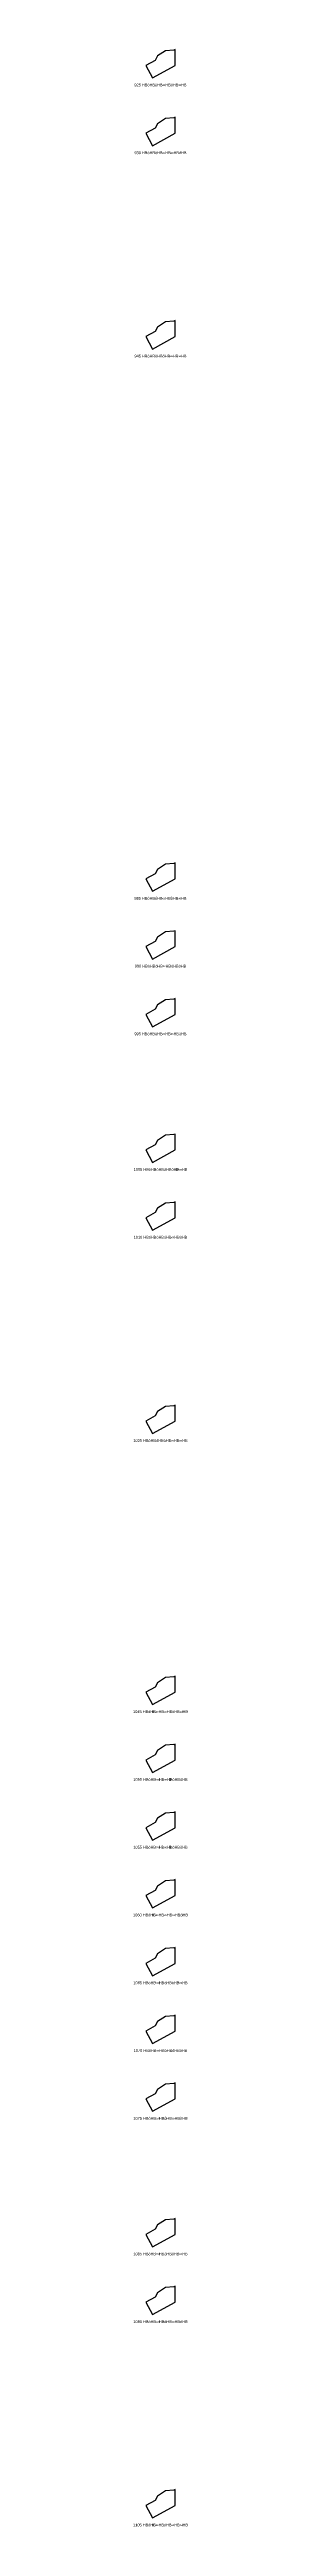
# Model space of a CAD drawing. Header units: millimetres. Extents: x 122552 to 1654769, y -10280102 to 62068.
# Drawn here: x 1369483 to 1390932, y -8906383 to -7932533 of the extents above; entities that cross this region are included whole.
import ezdxf
from ezdxf.enums import TextEntityAlignment as Align

# ---------------------------------------------------------------- set-up
doc = ezdxf.new("R2010")
doc.units = ezdxf.units.MM
doc.styles.add('Arial', font='arial_0.ttf')

msp = doc.modelspace()

# ---------------------------------------------------------------- linework, layer by layer
for points in [[(1377032, -7943679), (1385983, -7938821), (1385983, -7932533), (1385505, -7932793), (1385503, -7932763), (1382215, -7933024), (1379069, -7935069), (1378133, -7936794), (1374396, -7938821)], [(1377032, -7970328), (1385983, -7965470), (1385983, -7959182), (1385505, -7959441), (1385503, -7959412), (1382215, -7959673), (1379069, -7961718), (1378133, -7963442), (1374396, -7965470)], [(1377032, -8050274), (1385983, -8045416), (1385983, -8039128), (1385505, -8039387), (1385503, -8039358), (1382215, -8039619), (1379069, -8041664), (1378133, -8043388), (1374396, -8045416)], [(1377032, -8263463), (1385983, -8258605), (1385983, -8252317), (1385505, -8252577), (1385503, -8252547), (1382215, -8252808), (1379069, -8254853), (1378133, -8256578), (1374396, -8258605)], [(1377032, -8290112), (1385983, -8285254), (1385983, -8278966), (1385505, -8279225), (1385503, -8279196), (1382215, -8279457), (1379069, -8281502), (1378133, -8283226), (1374396, -8285254)], [(1377032, -8316761), (1385983, -8311903), (1385983, -8305614), (1385505, -8305874), (1385503, -8305844), (1382215, -8306105), (1379069, -8308150), (1378133, -8309875), (1374396, -8311903)], [(1377032, -8370058), (1385983, -8365200), (1385983, -8358912), (1385505, -8359171), (1385503, -8359142), (1382215, -8359403), (1379069, -8361448), (1378133, -8363172), (1374396, -8365200)], [(1377032, -8396707), (1385983, -8391849), (1385983, -8385560), (1385505, -8385820), (1385503, -8385790), (1382215, -8386051), (1379069, -8388096), (1378133, -8389821), (1374396, -8391849)], [(1377032, -8476653), (1385983, -8471795), (1385983, -8465506), (1385505, -8465766), (1385503, -8465736), (1382215, -8465997), (1379069, -8468042), (1378133, -8469767), (1374396, -8471795)], [(1377032, -8583247), (1385983, -8578390), (1385983, -8572101), (1385505, -8572361), (1385503, -8572331), (1382215, -8572592), (1379069, -8574637), (1378133, -8576362), (1374396, -8578390)], [(1377032, -8609896), (1385983, -8605038), (1385983, -8598750), (1385505, -8599009), (1385503, -8598980), (1382215, -8599241), (1379069, -8601286), (1378133, -8603010), (1374396, -8605038)], [(1377032, -8636545), (1385983, -8631687), (1385983, -8625399), (1385505, -8625658), (1385503, -8625629), (1382215, -8625889), (1379069, -8627934), (1378133, -8629659), (1374396, -8631687)], [(1377032, -8663193), (1385983, -8658336), (1385983, -8652047), (1385505, -8652307), (1385503, -8652277), (1382215, -8652538), (1379069, -8654583), (1378133, -8656308), (1374396, -8658336)], [(1377032, -8689842), (1385983, -8684984), (1385983, -8678696), (1385505, -8678955), (1385503, -8678926), (1382215, -8679187), (1379069, -8681232), (1378133, -8682956), (1374396, -8684984)], [(1377032, -8716491), (1385983, -8711633), (1385983, -8705345), (1385505, -8705604), (1385503, -8705575), (1382215, -8705835), (1379069, -8707880), (1378133, -8709605), (1374396, -8711633)], [(1377032, -8743139), (1385983, -8738282), (1385983, -8731993), (1385505, -8732253), (1385503, -8732223), (1382215, -8732484), (1379069, -8734529), (1378133, -8736254), (1374396, -8738282)], [(1377032, -8796437), (1385983, -8791579), (1385983, -8785291), (1385505, -8785550), (1385503, -8785521), (1382215, -8785781), (1379069, -8787826), (1378133, -8789551), (1374396, -8791579)], [(1377032, -8823085), (1385983, -8818228), (1385983, -8811939), (1385505, -8812199), (1385503, -8812169), (1382215, -8812430), (1379069, -8814475), (1378133, -8816200), (1374396, -8818228)], [(1377032, -8903031), (1385983, -8898174), (1385983, -8891885), (1385505, -8892145), (1385503, -8892115), (1382215, -8892376), (1379069, -8894421), (1378133, -8896146), (1374396, -8898174)]]:
    msp.add_lwpolyline(points, close=True)

# ---------------------------------------------------------------- texts
at = {"style": 'Arial'}
for s, p in [('925 HBóHBòHB∞HBóHB∞HB', (1380190, -7946466)), ('930 HBóHBòHB∞HB∞HBóHB', (1380190, -7973114)), ('945 HBóHBòHBóHB∞HB∞HB', (1380190, -8053060)), ('985 HBóHBóHB∞HBòHB∞HB', (1380190, -8266250)), ('990 HBóHBóHB∞HBóHBóHB', (1380190, -8292898)), ('995 HBóHBóHB∞HB∞HBòHB', (1380190, -8319547)), ('1005 HBóHBóHBóHBóHB∞HB', (1380190, -8372844)), ('1010 HBóHBóHBóHB∞HBóHB', (1380190, -8399493)), ('1025 HBóHBóHBòHB∞HB∞HB', (1380190, -8479439)), ('1045 HBóHB∞HB∞HBöHB∞HB', (1380190, -8586034)), ('1050 HBóHB∞HB∞HBòHBóHB', (1380190, -8612682)), ('1055 HBóHB∞HB∞HBóHBòHB', (1380190, -8639331)), ('1060 HBóHB∞HB∞HB∞HBöHB', (1380190, -8665980)), ('1065 HBóHB∞HBóHBòHB∞HB', (1380190, -8692628)), ('1070 HBóHB∞HBóHBóHBóHB', (1380190, -8719277)), ('1075 HBóHB∞HBóHB∞HBòHB', (1380190, -8745926)), ('1085 HBóHB∞HBòHBóHB∞HB', (1380190, -8799223)), ('1090 HBóHB∞HBòHB∞HBóHB', (1380190, -8825872)), ('1105 HBóHB∞HBöHB∞HB∞HB', (1380190, -8905818))]:
    msp.add_text(s, height=1100, dxfattribs=at).set_placement(p, align=Align.MIDDLE_CENTER)

doc.saveas('drawing.dxf')
